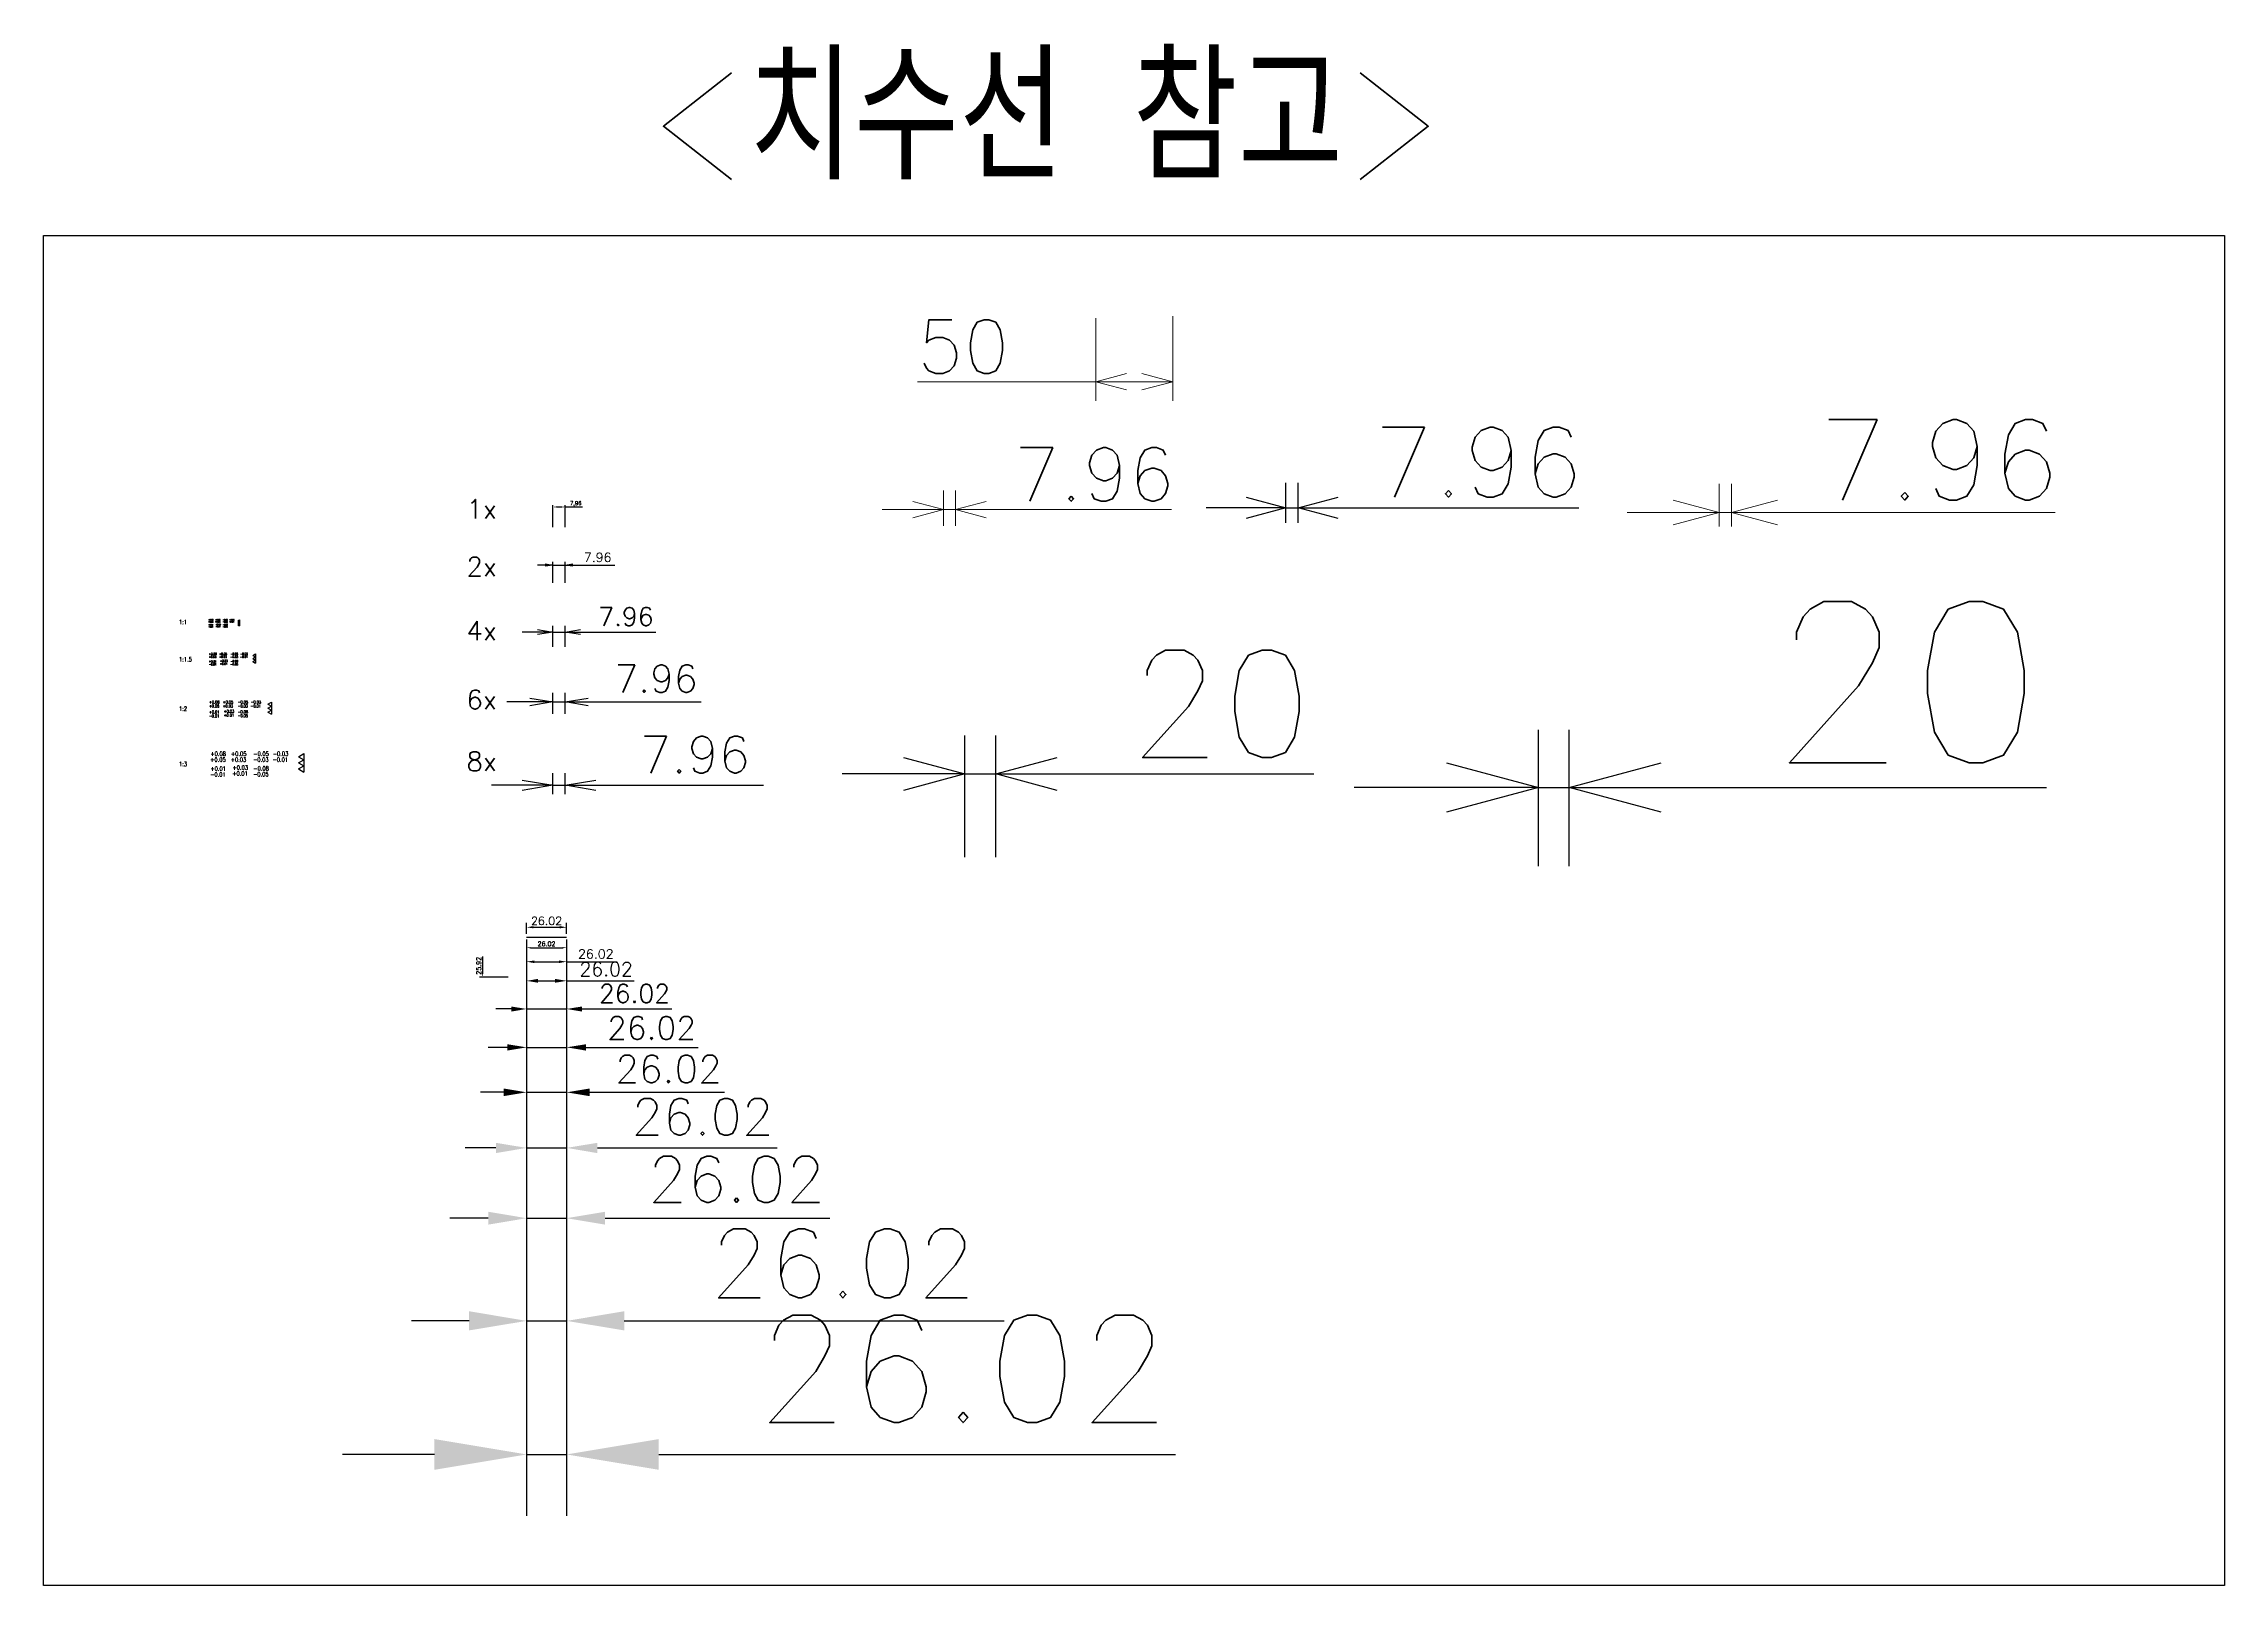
# Model space of a CAD drawing. Header units: millimetres. Extents: x 100 to 1520, y 4867 to 5871.
import ezdxf
from ezdxf.enums import TextEntityAlignment as Align

# ---------------------------------------------------------------- set-up
doc = ezdxf.new("R2010")
doc.units = ezdxf.units.MM
for name, color, linetype, lineweight in [('1 CONTINUOUS', 7, 'Continuous', 30), ('AM_5', 3, 'Continuous', 25), ('AM_REFDIM', 4, 'Continuous', 25)]:
    doc.layers.add(name, color=color, linetype=linetype, lineweight=lineweight)
for name, color, linetype in [('5', 3, 'Continuous'), ('DIM', 4, 'Continuous'), ('O', 7, 'Continuous')]:
    doc.layers.add(name, color=color, linetype=linetype)
doc.styles.get("Standard").update_dxf_attribs({"font": 'romans.shx', "bigfont": 'whgtxt.shx'})
doc.dimstyles.new('ISO-25', dxfattribs={"dimtxt": 2.5, "dimasz": 2.5, "dimexe": 1.25, "dimexo": 0.625, "dimtad": 1, "dimtxsty": 'Standard', "dimcen": 2.5, "dimadec": 0, "dimazin": 0, "dimtfac": 1, "dimtmove": 0, "dimatfit": 3, "dimfxl": 1, "dimarcsym": 0})
doc.dimstyles.new('ISO-25 x2', dxfattribs={"dimscale": 2, "dimtxt": 3, "dimasz": 2.5, "dimexe": 1, "dimexo": 1, "dimgap": 1, "dimtad": 1, "dimdsep": 46, "dimtxsty": 'Standard', "dimblk": 'OPEN', "dimcen": 2.5, "dimclrd": 4, "dimclre": 4, "dimclrt": 2, "dimadec": 1, "dimazin": 2, "dimtfac": 1, "dimtmove": 0, "dimatfit": 0, "dimldrblk": 'OPEN', "dimfxl": 1, "dimarcsym": 0})
doc.dimstyles.new('ISO-25 x4', dxfattribs={"dimscale": 4, "dimtxt": 3, "dimasz": 2.5, "dimexe": 1, "dimexo": 1, "dimgap": 1, "dimtad": 1, "dimdsep": 46, "dimtxsty": 'Standard', "dimblk": 'OPEN', "dimcen": 2.5, "dimclrd": 4, "dimclre": 4, "dimclrt": 2, "dimadec": 1, "dimazin": 2, "dimtfac": 1, "dimtmove": 0, "dimatfit": 0, "dimldrblk": 'OPEN', "dimfxl": 1, "dimarcsym": 0})
doc.dimstyles.new('ISO-25 x6', dxfattribs={"dimscale": 6, "dimtxt": 3, "dimasz": 2.5, "dimexe": 1, "dimexo": 1, "dimgap": 1, "dimtad": 1, "dimdsep": 46, "dimtxsty": 'Standard', "dimblk": 'OPEN', "dimcen": 2.5, "dimclrd": 4, "dimclre": 4, "dimclrt": 2, "dimadec": 1, "dimazin": 2, "dimtfac": 1, "dimtmove": 0, "dimatfit": 0, "dimldrblk": 'OPEN', "dimfxl": 1, "dimarcsym": 0})
doc.dimstyles.new('ISO-25 x8', dxfattribs={"dimscale": 8, "dimtxt": 3, "dimasz": 2.5, "dimexe": 1, "dimexo": 1, "dimgap": 1, "dimtad": 1, "dimdsep": 46, "dimtxsty": 'Standard', "dimblk": 'OPEN', "dimcen": 2.5, "dimclrd": 4, "dimclre": 4, "dimclrt": 2, "dimadec": 1, "dimazin": 2, "dimtfac": 1, "dimtmove": 0, "dimatfit": 0, "dimldrblk": 'OPEN', "dimfxl": 1, "dimarcsym": 0})
doc.dimstyles.new('ISO-25-1_1', dxfattribs={"dimtxt": 3, "dimasz": 2.5, "dimexe": 2, "dimexo": 1.5, "dimgap": 1, "dimtad": 3, "dimdsep": 46, "dimtxsty": 'Standard', "dimcen": 0, "dimclrd": 3, "dimclre": 3, "dimclrt": 256, "dimazin": 2, "dimtfac": 0.8, "dimtmove": 0, "dimatfit": 3, "dimfxl": 2, "dimtvp": 1, "dimtolj": 1, "dimarcsym": 0})
doc.dimstyles.new('ISO-25-1_10', dxfattribs={"dimscale": 10, "dimtxt": 3, "dimasz": 2.5, "dimexe": 2, "dimexo": 1.5, "dimgap": 1, "dimtad": 3, "dimdsep": 46, "dimtxsty": 'Standard', "dimcen": 0, "dimclrd": 3, "dimclre": 3, "dimclrt": 256, "dimazin": 2, "dimtfac": 0.8, "dimtmove": 0, "dimatfit": 3, "dimfxl": 2, "dimtvp": 1, "dimtolj": 1, "dimarcsym": 0})
doc.dimstyles.new('ISO-25-1_15', dxfattribs={"dimscale": 15, "dimtxt": 3, "dimasz": 2.5, "dimexe": 2, "dimexo": 1.5, "dimgap": 1, "dimtad": 3, "dimdsep": 46, "dimtxsty": 'Standard', "dimcen": 0, "dimclrd": 3, "dimclre": 3, "dimclrt": 256, "dimazin": 2, "dimtfac": 0.8, "dimtmove": 0, "dimatfit": 3, "dimfxl": 2, "dimtvp": 1, "dimtolj": 1, "dimarcsym": 0})
doc.dimstyles.new('ISO-25-1_1_5', dxfattribs={"dimscale": 1.5, "dimtxt": 3.5, "dimasz": 3, "dimexe": 2, "dimexo": 1.5, "dimgap": 1, "dimtad": 3, "dimzin": 9, "dimdsep": 46, "dimtxsty": 'Standard', "dimcen": 0, "dimclrd": 3, "dimclre": 3, "dimclrt": 256, "dimazin": 2, "dimtm": 1e-09, "dimtfac": 0.8, "dimtmove": 0, "dimatfit": 3, "dimfxl": 2, "dimtvp": 1, "dimtolj": 1, "dimarcsym": 0})
doc.dimstyles.new('ISO-25-1_2', dxfattribs={"dimscale": 2, "dimtxt": 3, "dimasz": 2.5, "dimexe": 2, "dimexo": 1.5, "dimgap": 1, "dimtad": 3, "dimdsep": 46, "dimtxsty": 'Standard', "dimcen": 0, "dimclrd": 3, "dimclre": 3, "dimclrt": 256, "dimazin": 2, "dimtm": 1e-09, "dimtfac": 0.8, "dimtmove": 0, "dimatfit": 3, "dimfxl": 2, "dimtvp": 1, "dimtolj": 1, "dimarcsym": 0})
doc.dimstyles.new('ISO-25-1_20', dxfattribs={"dimscale": 20, "dimtxt": 3.5, "dimasz": 3, "dimexe": 2, "dimexo": 1.5, "dimgap": 1, "dimtad": 3, "dimzin": 9, "dimdsep": 46, "dimtxsty": 'Standard', "dimcen": 0, "dimclrd": 3, "dimclre": 3, "dimclrt": 256, "dimazin": 2, "dimtm": 1e-09, "dimtfac": 0.8, "dimtmove": 0, "dimatfit": 3, "dimfxl": 2, "dimtvp": 1, "dimtolj": 1, "dimarcsym": 0})
doc.dimstyles.new('ISO-25-1_3', dxfattribs={"dimscale": 3, "dimtxt": 3, "dimasz": 2.5, "dimexe": 2, "dimexo": 1.5, "dimgap": 1, "dimtad": 3, "dimdsep": 46, "dimtxsty": 'Standard', "dimcen": 0, "dimclrd": 3, "dimclre": 3, "dimclrt": 256, "dimazin": 2, "dimtfac": 0.8, "dimtmove": 0, "dimatfit": 3, "dimfxl": 2, "dimtvp": 1, "dimtolj": 1, "dimarcsym": 0})
doc.dimstyles.new('ISO-25-1_4', dxfattribs={"dimscale": 4, "dimtxt": 3, "dimasz": 2.5, "dimexe": 2, "dimexo": 1.5, "dimgap": 1, "dimtad": 3, "dimdsep": 46, "dimtxsty": 'Standard', "dimcen": 0, "dimclrd": 3, "dimclre": 3, "dimclrt": 256, "dimazin": 2, "dimtfac": 0.8, "dimtmove": 0, "dimatfit": 3, "dimfxl": 2, "dimtvp": 1, "dimtolj": 1, "dimarcsym": 0})
doc.dimstyles.new('ISO-25-1_5', dxfattribs={"dimscale": 5, "dimtxt": 3, "dimasz": 2.5, "dimexe": 2, "dimexo": 1.5, "dimgap": 1, "dimtad": 3, "dimdsep": 46, "dimtxsty": 'Standard', "dimcen": 0, "dimclrd": 3, "dimclre": 3, "dimclrt": 256, "dimazin": 2, "dimtfac": 0.8, "dimtmove": 0, "dimatfit": 3, "dimfxl": 2, "dimtvp": 1, "dimtolj": 1, "dimarcsym": 0})
doc.dimstyles.new('ISO-25-1_6', dxfattribs={"dimscale": 6, "dimtxt": 3, "dimasz": 2.5, "dimexe": 2, "dimexo": 1.5, "dimgap": 1, "dimtad": 3, "dimdsep": 46, "dimtxsty": 'Standard', "dimcen": 0, "dimclrd": 3, "dimclre": 3, "dimclrt": 256, "dimazin": 2, "dimtm": 1e-09, "dimtfac": 0.8, "dimtmove": 0, "dimatfit": 3, "dimfxl": 2, "dimtvp": 1, "dimtolj": 1, "dimarcsym": 0})
doc.dimstyles.new('ISO-25-1_8', dxfattribs={"dimscale": 8, "dimtxt": 3, "dimasz": 2.5, "dimexe": 2, "dimexo": 1.5, "dimgap": 1, "dimtad": 3, "dimdsep": 46, "dimtxsty": 'Standard', "dimcen": 0, "dimclrd": 3, "dimclre": 3, "dimclrt": 256, "dimazin": 2, "dimtm": 1e-09, "dimtfac": 0.8, "dimtmove": 0, "dimatfit": 3, "dimfxl": 2, "dimtvp": 1, "dimtolj": 1, "dimarcsym": 0})
doc.dimstyles.new('ISO-25-S10$0', dxfattribs={"dimscale": 10, "dimtxt": 3.5, "dimasz": 2, "dimexe": 1.25, "dimexo": 0.3, "dimgap": 0.5, "dimtad": 1, "dimdsep": 46, "dimtxsty": 'Standard', "dimblk": 'OPEN30', "dimcen": 3, "dimclrd": 8, "dimclre": 8, "dimclrt": 60, "dimazin": 2, "dimtp": 0.02, "dimtm": 0.02, "dimtfac": 0.5, "dimtmove": 0, "dimatfit": 3, "dimldrblk": 'OPEN30', "dimfxl": 1, "dimtolj": 2, "dimlwd": 0, "dimlwe": 0, "dimarcsym": 0})
doc.dimstyles.new('ISO-25-S10가는선', dxfattribs={"dimscale": 10, "dimtxt": 3.5, "dimasz": 2, "dimexe": 1.25, "dimexo": 0.3, "dimgap": 0.5, "dimtad": 1, "dimdsep": 46, "dimtxsty": 'Standard', "dimblk": 'OPEN30', "dimcen": 3, "dimclrd": 8, "dimclre": 8, "dimclrt": 60, "dimazin": 2, "dimtp": 0.02, "dimtm": 0.02, "dimtfac": 0.5, "dimtmove": 0, "dimatfit": 3, "dimldrblk": 'OPEN30', "dimfxl": 1.25, "dimtolj": 2, "dimlwd": 0, "dimlwe": 0, "dimarcsym": 0})
doc.dimstyles.new('ISO-25-S13', dxfattribs={"dimscale": 13, "dimtxt": 3.5, "dimasz": 2, "dimexe": 1.25, "dimexo": 0.3, "dimgap": 0.5, "dimtad": 1, "dimdsep": 46, "dimtxsty": 'Standard', "dimblk": 'OPEN30', "dimcen": 3, "dimclrd": 8, "dimclre": 8, "dimclrt": 60, "dimazin": 2, "dimtp": 0.02, "dimtm": 0.02, "dimtfac": 0.5, "dimtmove": 0, "dimatfit": 3, "dimldrblk": 'OPEN30', "dimfxl": 1.25, "dimtolj": 2, "dimlwd": -1, "dimlwe": -1, "dimarcsym": 0})
doc.dimstyles.new('ISO-25-S15', dxfattribs={"dimscale": 15, "dimtxt": 3.5, "dimasz": 2, "dimexe": 1.25, "dimexo": 0.3, "dimgap": 0.5, "dimtad": 1, "dimdsep": 46, "dimtxsty": 'Standard', "dimblk": 'OPEN30', "dimcen": 3, "dimclrd": 8, "dimclre": 8, "dimclrt": 60, "dimazin": 2, "dimtp": 0.02, "dimtm": 0.02, "dimtfac": 0.5, "dimtmove": 0, "dimatfit": 3, "dimldrblk": 'OPEN30', "dimfxl": 1.25, "dimtolj": 2, "dimlwd": 0, "dimlwe": 0, "dimarcsym": 0})
doc.dimstyles.new('ISO-25-S20', dxfattribs={"dimscale": 20, "dimtxt": 3.5, "dimasz": 2, "dimexe": 1.25, "dimexo": 0.3, "dimgap": 0.5, "dimtad": 1, "dimdsep": 46, "dimtxsty": 'Standard', "dimblk": 'OPEN30', "dimcen": 3, "dimclrd": 8, "dimclre": 8, "dimclrt": 60, "dimazin": 2, "dimtp": 0.02, "dimtm": 0.02, "dimtfac": 0.5, "dimtmove": 0, "dimatfit": 3, "dimldrblk": 'OPEN30', "dimfxl": 1.25, "dimtolj": 2, "dimlwd": -1, "dimlwe": -1, "dimarcsym": 0})
doc.dimstyles.new('ISO-25-S30', dxfattribs={"dimscale": 30, "dimtxt": 3.5, "dimasz": 2, "dimexe": 1.25, "dimexo": 0.3, "dimgap": 0.5, "dimtad": 1, "dimdsep": 46, "dimtxsty": 'Standard', "dimblk": 'OPEN30', "dimcen": 3, "dimclrd": 8, "dimclre": 8, "dimclrt": 60, "dimazin": 2, "dimtp": 0.02, "dimtm": 0.02, "dimtfac": 0.5, "dimtmove": 0, "dimatfit": 3, "dimldrblk": 'OPEN30', "dimfxl": 1.25, "dimtolj": 2, "dimlwd": -1, "dimlwe": -1, "dimarcsym": 0})

# ---------------------------------------------------------------- blocks, each defined once
blk = doc.blocks.new('*D39')
at = {"layer": 'Defpoints', "color": 0, "transparency": 16777216}
for p in [(431.5, 5555.3), (439.4, 5569), (439.4, 5555.3)]:
    blk.add_point(p, dxfattribs=at)
at = {"layer": 'O', "color": 0, "lineweight": -2, "transparency": 16777216}
for p, q in [((431.5, 5555.9), (431.5, 5570.2)), ((439.4, 5555.9), (439.4, 5570.2)), ((434, 5569), (436.9, 5569)), ((439.4, 5569), (450.7, 5569))]:
    blk.add_line(p, q, dxfattribs=at)
at = {"layer": 'O', "color": 0, "transparency": 16777216}
for points in [[(434, 5569.4), (434, 5568.6), (431.5, 5569)], [(436.9, 5569.4), (436.9, 5568.6), (439.4, 5569)]]:
    blk.add_solid(points, dxfattribs=at)
at = {"layer": 'O', "color": 0, "transparency": 16777216, "insert": (446.3, 5571.1), "char_height": 2.5, "attachment_point": 5}
blk.add_mtext('7,96', dxfattribs=at)
blk = doc.blocks.new('_OPEN')
at = {"color": 0, "linetype": 'ByBlock'}
for p, q in [((-1, 0.167), (0, 0)), ((0, 0), (-1, -0.167)), ((0, 0), (-1, 0))]:
    blk.add_line(p, q, dxfattribs=at)
blk = doc.blocks.new('*D40')
at = {"layer": 'Defpoints', "color": 0, "transparency": 16777216}
for p in [(439.4, 5531.2), (431.5, 5517.5), (439.4, 5517.5)]:
    blk.add_point(p, dxfattribs=at)
at = {"layer": 'O', "color": 4, "lineweight": -2, "transparency": 16777216}
for p, q in [((426.5, 5531.2), (421.5, 5531.2)), ((431.5, 5519.5), (431.5, 5533.2)), ((431.5, 5531.2), (439.4, 5531.2)), ((439.4, 5519.5), (439.4, 5533.2)), ((444.4, 5531.2), (471.7, 5531.2))]:
    blk.add_line(p, q, dxfattribs=at)
at = {"layer": 'O', "color": 4, "lineweight": -2, "transparency": 16777216, "xscale": 5, "yscale": 5, "zscale": 5}
blk.add_blockref('_OPEN', (431.5, 5531.2), dxfattribs=at)
at = {"layer": 'O', "color": 4, "lineweight": -2, "transparency": 16777216, "xscale": 5, "yscale": 5, "zscale": 5, "rotation": 180}
blk.add_blockref('_OPEN', (439.4, 5531.2), dxfattribs=at)
at = {"layer": 'O', "color": 2, "transparency": 16777216, "insert": (460.6, 5536.2), "char_height": 6, "attachment_point": 5}
blk.add_mtext('7.96', dxfattribs=at)
blk = doc.blocks.new('*D41')
at = {"layer": 'Defpoints', "color": 0, "transparency": 16777216}
for p in [(439.4, 5487.5), (431.5, 5473.8), (439.4, 5473.8)]:
    blk.add_point(p, dxfattribs=at)
at = {"layer": 'O', "color": 4, "lineweight": -2, "transparency": 16777216}
for p, q in [((421.5, 5487.5), (411.5, 5487.5)), ((431.5, 5477.8), (431.5, 5491.5)), ((431.5, 5487.5), (439.4, 5487.5)), ((439.4, 5477.8), (439.4, 5491.5)), ((449.4, 5487.5), (498.5, 5487.5))]:
    blk.add_line(p, q, dxfattribs=at)
at = {"layer": 'O', "color": 4, "lineweight": -2, "transparency": 16777216, "xscale": 10, "yscale": 10, "zscale": 10}
blk.add_blockref('_OPEN', (431.5, 5487.5), dxfattribs=at)
at = {"layer": 'O', "color": 4, "lineweight": -2, "transparency": 16777216, "xscale": 10, "yscale": 10, "zscale": 10, "rotation": 180}
blk.add_blockref('_OPEN', (439.4, 5487.5), dxfattribs=at)
at = {"layer": 'O', "color": 2, "transparency": 16777216, "insert": (479, 5497.6), "char_height": 12, "attachment_point": 5}
blk.add_mtext('7.96', dxfattribs=at)
blk = doc.blocks.new('*D42')
at = {"layer": 'Defpoints', "color": 0, "transparency": 16777216}
for p in [(439.4, 5387.7), (431.5, 5374), (439.4, 5374)]:
    blk.add_point(p, dxfattribs=at)
at = {"layer": 'O', "color": 4, "lineweight": -2, "transparency": 16777216}
for p, q in [((411.5, 5387.7), (391.5, 5387.7)), ((431.5, 5382), (431.5, 5395.7)), ((431.5, 5387.7), (439.4, 5387.7)), ((439.4, 5382), (439.4, 5395.7)), ((459.4, 5387.7), (568.6, 5387.7))]:
    blk.add_line(p, q, dxfattribs=at)
at = {"layer": 'O', "color": 4, "lineweight": -2, "transparency": 16777216, "xscale": 20, "yscale": 20, "zscale": 20}
blk.add_blockref('_OPEN', (431.5, 5387.7), dxfattribs=at)
at = {"layer": 'O', "color": 4, "lineweight": -2, "transparency": 16777216, "xscale": 20, "yscale": 20, "zscale": 20, "rotation": 180}
blk.add_blockref('_OPEN', (439.4, 5387.7), dxfattribs=at)
at = {"layer": 'O', "color": 2, "transparency": 16777216, "insert": (524, 5407.7), "char_height": 24, "attachment_point": 5}
blk.add_mtext('7.96', dxfattribs=at)
blk = doc.blocks.new('*D43')
at = {"layer": 'Defpoints', "color": 0, "transparency": 16777216}
for p in [(439.4, 5442), (431.5, 5428.3), (439.4, 5428.3)]:
    blk.add_point(p, dxfattribs=at)
at = {"layer": 'O', "color": 4, "lineweight": -2, "transparency": 16777216}
for p, q in [((416.5, 5442), (401.5, 5442)), ((431.5, 5434.3), (431.5, 5448)), ((431.5, 5442), (439.4, 5442)), ((439.4, 5434.3), (439.4, 5448)), ((454.4, 5442), (528, 5442))]:
    blk.add_line(p, q, dxfattribs=at)
at = {"layer": 'O', "color": 4, "lineweight": -2, "transparency": 16777216, "xscale": 15, "yscale": 15, "zscale": 15}
blk.add_blockref('_OPEN', (431.5, 5442), dxfattribs=at)
at = {"layer": 'O', "color": 4, "lineweight": -2, "transparency": 16777216, "xscale": 15, "yscale": 15, "zscale": 15, "rotation": 180}
blk.add_blockref('_OPEN', (439.4, 5442), dxfattribs=at)
at = {"layer": 'O', "color": 2, "transparency": 16777216, "insert": (498.7, 5457.2), "char_height": 18, "attachment_point": 5}
blk.add_mtext('7.96', dxfattribs=at)
blk = doc.blocks.new('_Open30')
at = {"color": 0, "linetype": 'ByBlock', "lineweight": -2}
for p, q in [((-1, 0.268), (0, 0)), ((0, 0), (-1, -0.268)), ((0, 0), (-1, 0))]:
    blk.add_line(p, q, dxfattribs=at)
blk = doc.blocks.new('*D30')
at = {"layer": 'AM_5', "color": 8, "transparency": 16777216}
for p, q in [((699.9, 5340.9), (699.9, 5420.1)), ((719.9, 5340.9), (719.9, 5420.1)), ((659.9, 5395.1), (619.9, 5395.1)), ((699.9, 5395.1), (719.9, 5395.1)), ((759.9, 5395.1), (927.2, 5395.1))]:
    blk.add_line(p, q, dxfattribs=at)
at = {"layer": 'Defpoints', "color": 0, "transparency": 16777216}
for p in [(719.9, 5395.1), (699.9, 5334.9), (719.9, 5334.9)]:
    blk.add_point(p, dxfattribs=at)
at = {"layer": 'AM_5', "color": 8, "transparency": 16777216, "xscale": 40, "yscale": 40, "zscale": 40}
blk.add_blockref('_Open30', (699.9, 5395.1), dxfattribs=at)
at = {"layer": 'AM_5', "color": 8, "transparency": 16777216, "xscale": 40, "yscale": 40, "zscale": 40, "rotation": 180}
blk.add_blockref('_Open30', (719.9, 5395.1), dxfattribs=at)
at = {"layer": 'AM_5', "color": 60, "transparency": 16777216, "insert": (866.6, 5440.8), "char_height": 70, "attachment_point": 5}
blk.add_mtext('\\A2;20', dxfattribs=at)
blk = doc.blocks.new('*D44')
at = {"layer": 'AM_REFDIM', "color": 8, "transparency": 16777216}
for p, q in [((1073.5, 5335.1), (1073.5, 5423.8)), ((1093.5, 5335.1), (1093.5, 5423.8)), ((1013.5, 5386.3), (953.5, 5386.3)), ((1073.5, 5386.3), (1093.5, 5386.3)), ((1153.5, 5386.3), (1404.4, 5386.3))]:
    blk.add_line(p, q, dxfattribs=at)
at = {"layer": 'Defpoints', "color": 0, "transparency": 16777216}
for p in [(1093.5, 5386.3), (1073.5, 5326.1), (1093.5, 5326.1)]:
    blk.add_point(p, dxfattribs=at)
at = {"layer": 'AM_REFDIM', "color": 8, "transparency": 16777216, "xscale": 60, "yscale": 60, "zscale": 60}
blk.add_blockref('_Open30', (1073.5, 5386.3), dxfattribs=at)
at = {"layer": 'AM_REFDIM', "color": 8, "transparency": 16777216, "xscale": 60, "yscale": 60, "zscale": 60, "rotation": 180}
blk.add_blockref('_Open30', (1093.5, 5386.3), dxfattribs=at)
at = {"layer": 'AM_REFDIM', "color": 60, "transparency": 16777216, "insert": (1313.5, 5454.9), "char_height": 105, "attachment_point": 5}
blk.add_mtext('\\A2;20', dxfattribs=at)
blk = doc.blocks.new('*D45')
at = {"layer": 'Defpoints', "color": 0, "transparency": 16777216}
for p in [(693.8, 5567.3), (685.9, 5553.7), (693.8, 5553.7)]:
    blk.add_point(p, dxfattribs=at)
at = {"layer": 'O', "color": 8, "lineweight": 0, "transparency": 16777216}
for p, q in [((685.9, 5556.7), (685.9, 5579.8)), ((693.8, 5556.7), (693.8, 5579.8)), ((665.9, 5567.3), (645.9, 5567.3)), ((685.9, 5567.3), (693.8, 5567.3)), ((713.8, 5567.3), (834.4, 5567.3))]:
    blk.add_line(p, q, dxfattribs=at)
at = {"layer": 'O', "color": 8, "lineweight": 0, "transparency": 16777216, "xscale": 20, "yscale": 20, "zscale": 20}
blk.add_blockref('_Open30', (685.9, 5567.3), dxfattribs=at)
at = {"layer": 'O', "color": 8, "lineweight": 0, "transparency": 16777216, "xscale": 20, "yscale": 20, "zscale": 20, "rotation": 180}
blk.add_blockref('_Open30', (693.8, 5567.3), dxfattribs=at)
at = {"layer": 'O', "color": 60, "transparency": 16777216, "insert": (784.1, 5590.2), "char_height": 35, "attachment_point": 5}
blk.add_mtext('7.96', dxfattribs=at)
blk = doc.blocks.new('*D46')
at = {"layer": 'Defpoints', "color": 0, "transparency": 16777216}
for p in [(1199.2, 5565.4), (1191.2, 5551.7), (1199.2, 5551.7)]:
    blk.add_point(p, dxfattribs=at)
at = {"layer": 'O', "color": 8, "lineweight": 0, "transparency": 16777216}
for p, q in [((1191.2, 5556.2), (1191.2, 5584.1)), ((1199.2, 5556.2), (1199.2, 5584.1)), ((1161.2, 5565.4), (1131.2, 5565.4)), ((1191.2, 5565.4), (1199.2, 5565.4)), ((1229.2, 5565.4), (1410.1, 5565.4))]:
    blk.add_line(p, q, dxfattribs=at)
at = {"layer": 'O', "color": 8, "lineweight": 0, "transparency": 16777216, "xscale": 30, "yscale": 30, "zscale": 30}
blk.add_blockref('_Open30', (1191.2, 5565.4), dxfattribs=at)
at = {"layer": 'O', "color": 8, "lineweight": 0, "transparency": 16777216, "xscale": 30, "yscale": 30, "zscale": 30, "rotation": 180}
blk.add_blockref('_Open30', (1199.2, 5565.4), dxfattribs=at)
at = {"layer": 'O', "color": 60, "transparency": 16777216, "insert": (1334.6, 5599.7), "char_height": 52.5, "attachment_point": 5}
blk.add_mtext('7.96', dxfattribs=at)
blk = doc.blocks.new('*D47')
at = {"layer": 'Defpoints', "color": 0, "transparency": 16777216}
for p in [(916.9, 5568.5), (909, 5554.8), (916.9, 5554.8)]:
    blk.add_point(p, dxfattribs=at)
at = {"layer": 'O', "color": 8, "transparency": 16777216}
for p, q in [((909, 5558.7), (909, 5584.7)), ((916.9, 5558.7), (916.9, 5584.7)), ((883, 5568.5), (857, 5568.5)), ((909, 5568.5), (916.9, 5568.5)), ((942.9, 5568.5), (1099.7, 5568.5))]:
    blk.add_line(p, q, dxfattribs=at)
at = {"layer": 'O', "color": 8, "transparency": 16777216, "xscale": 26, "yscale": 26, "zscale": 26}
blk.add_blockref('_Open30', (909, 5568.5), dxfattribs=at)
at = {"layer": 'O', "color": 8, "transparency": 16777216, "xscale": 26, "yscale": 26, "zscale": 26, "rotation": 180}
blk.add_blockref('_Open30', (916.9, 5568.5), dxfattribs=at)
at = {"layer": 'O', "color": 60, "transparency": 16777216, "insert": (1034.3, 5598.2), "char_height": 45.5, "attachment_point": 5}
blk.add_mtext('7.96', dxfattribs=at)
blk = doc.blocks.new('*D48')
at = {"layer": '1 CONTINUOUS', "color": 8, "lineweight": 0, "transparency": 16777216}
for p, q in [((785.2, 5692.1), (785.2, 5638.1)), ((835.2, 5693.2), (835.2, 5638.1)), ((785.2, 5650.6), (668.9, 5650.6)), ((815.2, 5650.6), (805.2, 5650.6))]:
    blk.add_line(p, q, dxfattribs=at)
at = {"layer": 'Defpoints', "color": 0, "transparency": 16777216}
for p in [(785.2, 5695.1), (835.2, 5696.2), (785.2, 5650.6)]:
    blk.add_point(p, dxfattribs=at)
at = {"layer": '1 CONTINUOUS', "color": 8, "lineweight": 0, "transparency": 16777216, "xscale": 20, "yscale": 20, "zscale": 20, "rotation": 180}
blk.add_blockref('_Open30', (785.2, 5650.6), dxfattribs=at)
at = {"layer": '1 CONTINUOUS', "color": 8, "lineweight": 0, "transparency": 16777216, "xscale": 20, "yscale": 20, "zscale": 20}
blk.add_blockref('_Open30', (835.2, 5650.6), dxfattribs=at)
at = {"layer": '1 CONTINUOUS', "color": 60, "transparency": 16777216, "insert": (698.9, 5673.5), "char_height": 35, "attachment_point": 5}
blk.add_mtext('50', dxfattribs=at)
blk = doc.blocks.new('*D49')
at = {"color": 3, "lineweight": -2, "transparency": 16777216}
for p, q in [((414.3, 5258.7), (414.3, 4911.8)), ((440.4, 5258.7), (440.4, 4911.8)), ((354.3, 4951.8), (294.3, 4951.8)), ((414.3, 4951.8), (440.4, 4951.8)), ((500.4, 4951.8), (837, 4951.8))]:
    blk.add_line(p, q, dxfattribs=at)
at = {"color": 3, "transparency": 16777216}
for points in [[(354.3, 4961.8), (354.3, 4941.8), (414.3, 4951.8)], [(500.4, 4961.8), (500.4, 4941.8), (440.4, 4951.8)]]:
    blk.add_solid(points, dxfattribs=at)
at = {"layer": 'Defpoints', "color": 0, "transparency": 16777216}
for p in [(414.3, 5288.7), (440.4, 5288.7), (440.4, 4951.8)]:
    blk.add_point(p, dxfattribs=at)
at = {"transparency": 16777216, "insert": (698.7, 5007.6), "char_height": 70, "attachment_point": 5}
blk.add_mtext('\\A1;26.02', dxfattribs=at)
blk = doc.blocks.new('*D50')
at = {"color": 3, "lineweight": -2, "transparency": 16777216}
for p, q in [((414.3, 5266.2), (414.3, 5008.8)), ((440.4, 5266.2), (440.4, 5008.8)), ((376.8, 5038.8), (339.3, 5038.8)), ((414.3, 5038.8), (440.4, 5038.8)), ((477.9, 5038.8), (725.4, 5038.8))]:
    blk.add_line(p, q, dxfattribs=at)
at = {"color": 3, "transparency": 16777216}
for points in [[(376.8, 5045.1), (376.8, 5032.6), (414.3, 5038.8)], [(477.9, 5045.1), (477.9, 5032.6), (440.4, 5038.8)]]:
    blk.add_solid(points, dxfattribs=at)
at = {"layer": 'Defpoints', "color": 0, "transparency": 16777216}
for p in [(414.3, 5288.7), (440.4, 5288.7), (440.4, 5038.8)]:
    blk.add_point(p, dxfattribs=at)
at = {"transparency": 16777216, "insert": (620.4, 5076.3), "char_height": 45, "attachment_point": 5}
blk.add_mtext('\\A1;26.02', dxfattribs=at)
blk = doc.blocks.new('*D51')
at = {"color": 3, "linetype": 'Continuous', "lineweight": -2, "transparency": 16777216}
for p, q in [((385.7, 5265.3), (385.7, 5276.1)), ((402.3, 5262.8), (383.7, 5262.8))]:
    blk.add_line(p, q, dxfattribs=at)
at = {"color": 3, "linetype": 'Continuous', "transparency": 16777216}
blk.add_solid([(385.2, 5265.3), (386.1, 5265.3), (385.7, 5262.8)], dxfattribs=at)
at = {"layer": 'Defpoints', "color": 0, "linetype": 'Continuous', "transparency": 16777216}
for p in [(414.3, 5288.7), (385.7, 5262.8), (403.8, 5262.8)]:
    blk.add_point(p, dxfattribs=at)
at = {"linetype": 'Continuous', "transparency": 16777216, "insert": (383.1, 5270.1), "char_height": 3, "attachment_point": 5, "rotation": 90}
blk.add_mtext('\\A1;25.92', dxfattribs=at)
blk = doc.blocks.new('*D52')
at = {"color": 3, "lineweight": -2, "transparency": 16777216}
for p, q in [((414.3, 5285.7), (414.3, 5268.8)), ((440.4, 5285.7), (440.4, 5268.8)), ((419.3, 5272.8), (435.4, 5272.8)), ((440.4, 5272.8), (473.4, 5272.8))]:
    blk.add_line(p, q, dxfattribs=at)
at = {"color": 3, "transparency": 16777216}
for points in [[(419.3, 5273.6), (419.3, 5271.9), (414.3, 5272.8)], [(435.4, 5273.6), (435.4, 5271.9), (440.4, 5272.8)]]:
    blk.add_solid(points, dxfattribs=at)
at = {"layer": 'Defpoints', "color": 0, "transparency": 16777216}
for p in [(414.3, 5288.7), (440.4, 5288.7), (440.4, 5272.8)]:
    blk.add_point(p, dxfattribs=at)
at = {"transparency": 16777216, "insert": (459.4, 5277.8), "char_height": 6, "attachment_point": 5}
blk.add_mtext('\\A1;26.02', dxfattribs=at)
blk = doc.blocks.new('*D53')
at = {"color": 3, "lineweight": -2, "transparency": 16777216}
for p, q in [((414.3, 5287.2), (414.3, 5279.9)), ((440.4, 5287.2), (440.4, 5279.9)), ((416.8, 5281.9), (437.9, 5281.9))]:
    blk.add_line(p, q, dxfattribs=at)
at = {"color": 3, "transparency": 16777216}
for points in [[(416.8, 5282.3), (416.8, 5281.5), (414.3, 5281.9)], [(437.9, 5282.3), (437.9, 5281.5), (440.4, 5281.9)]]:
    blk.add_solid(points, dxfattribs=at)
at = {"layer": 'Defpoints', "color": 0, "transparency": 16777216}
for p in [(414.3, 5288.7), (440.4, 5288.7), (440.4, 5281.9)]:
    blk.add_point(p, dxfattribs=at)
at = {"transparency": 16777216, "insert": (427.3, 5284.4), "char_height": 3, "attachment_point": 5}
blk.add_mtext('\\A1;26.02', dxfattribs=at)
blk = doc.blocks.new('*D54')
at = {"color": 3, "lineweight": -2, "transparency": 16777216}
for p, q in [((414.3, 5291), (414.3, 5298.2)), ((418.8, 5295.2), (435.9, 5295.2)), ((440.4, 5291), (440.4, 5298.2))]:
    blk.add_line(p, q, dxfattribs=at)
at = {"color": 3, "transparency": 16777216}
for points in [[(418.8, 5296), (418.8, 5294.5), (414.3, 5295.2)], [(435.9, 5296), (435.9, 5294.5), (440.4, 5295.2)]]:
    blk.add_solid(points, dxfattribs=at)
at = {"layer": 'Defpoints', "color": 0, "transparency": 16777216}
for p in [(414.3, 5288.7), (440.4, 5295.2), (440.4, 5288.7)]:
    blk.add_point(p, dxfattribs=at)
at = {"transparency": 16777216, "insert": (427.3, 5299.4), "char_height": 5.25, "attachment_point": 5}
blk.add_mtext('\\A1;26.02', dxfattribs=at)
blk = doc.blocks.new('*D55')
at = {"color": 3, "lineweight": -2, "transparency": 16777216}
for p, q in [((414.3, 5273.7), (414.3, 5085.7)), ((440.4, 5273.7), (440.4, 5085.7)), ((389.3, 5105.7), (364.3, 5105.7)), ((414.3, 5105.7), (440.4, 5105.7)), ((465.4, 5105.7), (611.8, 5105.7))]:
    blk.add_line(p, q, dxfattribs=at)
at = {"color": 3, "transparency": 16777216}
for points in [[(389.3, 5109.9), (389.3, 5101.5), (414.3, 5105.7)], [(465.4, 5109.9), (465.4, 5101.5), (440.4, 5105.7)]]:
    blk.add_solid(points, dxfattribs=at)
at = {"layer": 'Defpoints', "color": 0, "transparency": 16777216}
for p in [(414.3, 5288.7), (440.4, 5288.7), (440.4, 5105.7)]:
    blk.add_point(p, dxfattribs=at)
at = {"transparency": 16777216, "insert": (551.1, 5131), "char_height": 30, "attachment_point": 5}
blk.add_mtext('\\A1;26.02', dxfattribs=at)
blk = doc.blocks.new('*D56')
at = {"color": 3, "lineweight": -2, "transparency": 16777216}
for p, q in [((414.3, 5281.2), (414.3, 5207)), ((440.4, 5281.2), (440.4, 5207)), ((401.8, 5217), (389.3, 5217)), ((414.3, 5217), (440.4, 5217)), ((452.9, 5217), (526.1, 5217))]:
    blk.add_line(p, q, dxfattribs=at)
at = {"color": 3, "transparency": 16777216}
for points in [[(401.8, 5219), (401.8, 5214.9), (414.3, 5217)], [(452.9, 5219), (452.9, 5214.9), (440.4, 5217)]]:
    blk.add_solid(points, dxfattribs=at)
at = {"layer": 'Defpoints', "color": 0, "transparency": 16777216}
for p in [(414.3, 5288.7), (440.4, 5288.7), (440.4, 5217)]:
    blk.add_point(p, dxfattribs=at)
at = {"transparency": 16777216, "insert": (495.7, 5229.6), "char_height": 15, "attachment_point": 5}
blk.add_mtext('\\A1;26.02', dxfattribs=at)
blk = doc.blocks.new('*D57')
at = {"color": 3, "lineweight": -2, "transparency": 16777216}
for p, q in [((414.3, 5276.7), (414.3, 5135.5)), ((440.4, 5276.7), (440.4, 5135.5)), ((394.3, 5151.5), (374.3, 5151.5)), ((414.3, 5151.5), (440.4, 5151.5)), ((460.4, 5151.5), (577.5, 5151.5))]:
    blk.add_line(p, q, dxfattribs=at)
at = {"color": 3, "transparency": 16777216}
for points in [[(394.3, 5154.8), (394.3, 5148.1), (414.3, 5151.5)], [(460.4, 5154.8), (460.4, 5148.1), (440.4, 5151.5)]]:
    blk.add_solid(points, dxfattribs=at)
at = {"layer": 'Defpoints', "color": 0, "transparency": 16777216}
for p in [(414.3, 5288.7), (440.4, 5288.7), (440.4, 5151.5)]:
    blk.add_point(p, dxfattribs=at)
at = {"transparency": 16777216, "insert": (528.9, 5171.7), "char_height": 24, "attachment_point": 5}
blk.add_mtext('\\A1;26.02', dxfattribs=at)
blk = doc.blocks.new('*D58')
at = {"color": 3, "lineweight": -2, "transparency": 16777216}
for p, q in [((414.3, 5279.7), (414.3, 5175.7)), ((440.4, 5279.7), (440.4, 5175.7)), ((399.3, 5187.7), (384.3, 5187.7)), ((414.3, 5187.7), (440.4, 5187.7)), ((455.4, 5187.7), (543.2, 5187.7))]:
    blk.add_line(p, q, dxfattribs=at)
at = {"color": 3, "transparency": 16777216}
for points in [[(399.3, 5190.2), (399.3, 5185.2), (414.3, 5187.7)], [(455.4, 5190.2), (455.4, 5185.2), (440.4, 5187.7)]]:
    blk.add_solid(points, dxfattribs=at)
at = {"layer": 'Defpoints', "color": 0, "transparency": 16777216}
for p in [(414.3, 5288.7), (440.4, 5288.7), (440.4, 5187.7)]:
    blk.add_point(p, dxfattribs=at)
at = {"transparency": 16777216, "insert": (506.8, 5202.8), "char_height": 18, "attachment_point": 5}
blk.add_mtext('\\A1;26.02', dxfattribs=at)
blk = doc.blocks.new('*D59')
at = {"color": 3, "lineweight": -2, "transparency": 16777216}
for p, q in [((414.3, 5284.2), (414.3, 5254.3)), ((440.4, 5284.2), (440.4, 5254.3)), ((421.8, 5260.3), (432.9, 5260.3)), ((440.4, 5260.3), (484.3, 5260.3))]:
    blk.add_line(p, q, dxfattribs=at)
at = {"color": 3, "transparency": 16777216}
for points in [[(421.8, 5261.6), (421.8, 5259.1), (414.3, 5260.3)], [(432.9, 5261.6), (432.9, 5259.1), (440.4, 5260.3)]]:
    blk.add_solid(points, dxfattribs=at)
at = {"layer": 'Defpoints', "color": 0, "transparency": 16777216}
for p in [(414.3, 5288.7), (440.4, 5288.7), (440.4, 5260.3)]:
    blk.add_point(p, dxfattribs=at)
at = {"transparency": 16777216, "insert": (466.1, 5267.9), "char_height": 9, "attachment_point": 5}
blk.add_mtext('\\A1;26.02', dxfattribs=at)
blk = doc.blocks.new('*D60')
at = {"color": 3, "lineweight": -2, "transparency": 16777216}
for p, q in [((414.3, 5282.7), (414.3, 5234)), ((440.4, 5282.7), (440.4, 5234)), ((404.3, 5242), (394.3, 5242)), ((414.3, 5242), (440.4, 5242)), ((450.4, 5242), (508.9, 5242))]:
    blk.add_line(p, q, dxfattribs=at)
at = {"color": 3, "transparency": 16777216}
for points in [[(404.3, 5243.6), (404.3, 5240.3), (414.3, 5242)], [(450.4, 5243.6), (450.4, 5240.3), (440.4, 5242)]]:
    blk.add_solid(points, dxfattribs=at)
at = {"layer": 'Defpoints', "color": 0, "transparency": 16777216}
for p in [(414.3, 5288.7), (440.4, 5288.7), (440.4, 5242)]:
    blk.add_point(p, dxfattribs=at)
at = {"transparency": 16777216, "insert": (484.6, 5252.1), "char_height": 12, "attachment_point": 5}
blk.add_mtext('\\A1;26.02', dxfattribs=at)

msp = doc.modelspace()

# ---------------------------------------------------------------- linework, layer by layer
msp.add_line((414.338, 5288.717), (440.354, 5288.717))
msp.add_lwpolyline([(99.662, 5745.872), (1520.339, 5745.872), (1520.339, 4866.504), (99.662, 4866.504)], close=True)
at = {"layer": '5', "color": 60}
for p, q in [((226.092, 5494.867), (227.247, 5495.534)), ((226.092, 5494.867), (227.247, 5494.201)), ((226.092, 5493.534), (227.247, 5494.201)), ((226.092, 5493.534), (227.247, 5492.867)), ((226.092, 5492.201), (227.247, 5492.867)), ((226.092, 5492.201), (227.247, 5491.534)), ((227.247, 5495.534), (227.247, 5494.201)), ((227.247, 5494.201), (227.247, 5492.867)), ((227.247, 5492.867), (227.247, 5491.534)), ((236.054, 5472.316), (237.786, 5473.316)), ((236.054, 5472.316), (237.786, 5471.316)), ((236.054, 5470.316), (237.786, 5471.316)), ((236.054, 5470.316), (237.786, 5469.316)), ((237.786, 5473.316), (237.786, 5471.316)), ((237.786, 5471.316), (237.786, 5469.316)), ((236.054, 5468.316), (237.786, 5469.316)), ((236.054, 5468.316), (237.786, 5467.316)), ((237.786, 5469.316), (237.786, 5467.316)), ((245.759, 5440.627), (248.068, 5441.961)), ((248.068, 5441.961), (248.068, 5439.294)), ((245.759, 5440.627), (248.068, 5439.294)), ((245.759, 5437.961), (248.068, 5439.294)), ((245.759, 5437.961), (248.068, 5436.627)), ((245.759, 5435.294), (248.068, 5436.627)), ((245.759, 5435.294), (248.068, 5433.961)), ((248.068, 5439.294), (248.068, 5436.627)), ((248.068, 5436.627), (248.068, 5433.961)), ((265.738, 5406.347), (269.202, 5408.347)), ((265.738, 5406.347), (269.202, 5404.347)), ((265.738, 5402.347), (269.202, 5404.347)), ((265.738, 5402.347), (269.202, 5400.347)), ((265.738, 5398.347), (269.202, 5400.347)), ((269.202, 5408.347), (269.202, 5404.347)), ((269.202, 5404.347), (269.202, 5400.347)), ((269.202, 5400.347), (269.202, 5396.347)), ((265.738, 5398.347), (269.202, 5396.347))]:
    msp.add_line(p, q, dxfattribs=at)

# ---------------------------------------------------------------- texts
at = {"color": 7, "true_color": 0xffffff, "width": 0.8}
msp.add_text('<치수선 참고>', height=81, dxfattribs=at).set_placement((492.321, 5782.301))
at = {"layer": '5', "color": 60, "width": 0.8}
for s, height, p in [('1:1', 2.7648, (187.856, 5492.658)), ('+0.05', 0.9216, (206.904, 5493.759)), ('-0.01', 0.9216, (206.904, 5490.528)), ('+0.08', 0.9216, (206.953, 5495.034)), ('+0.01', 0.9216, (206.953, 5491.803)), ('+0.03', 0.9216, (211.368, 5493.759)), ('+0.05', 0.9216, (211.417, 5495.034)), ('+0.01', 0.9216, (211.701, 5490.759)), ('+0.03', 0.9216, (211.75, 5492.034)), ('-0.03', 0.9216, (216.227, 5493.759)), ('-0.05', 0.9216, (216.227, 5490.592)), ('-0.05', 0.9216, (216.276, 5495.034)), ('-0.08', 0.9216, (216.276, 5491.867)), ('-0.01', 0.9216, (220.452, 5493.759)), ('-0.03', 0.9216, (220.501, 5495.034)), ('1:1.5', 2.7648, (187.856, 5468.33)), ('+0.05', 1.3824, (207.272, 5470.654)), ('+0.08', 1.3824, (207.346, 5472.567)), ('+0.03', 1.3824, (213.968, 5470.654)), ('+0.05', 1.3824, (214.041, 5472.567)), ('-0.03', 1.3824, (221.256, 5470.654)), ('-0.05', 1.3824, (221.33, 5472.567)), ('-0.01', 1.3824, (227.594, 5470.654)), ('-0.03', 1.3824, (227.667, 5472.567)), ('-0.01', 1.3824, (207.272, 5465.807)), ('+0.01', 1.3824, (207.346, 5467.72)), ('+0.01', 1.3824, (214.468, 5466.154)), ('+0.03', 1.3824, (214.541, 5468.067)), ('-0.05', 1.3824, (221.256, 5465.904)), ('-0.08', 1.3824, (221.33, 5467.817)), ('+0.08', 1.8432, (207.482, 5440.961)), ('+0.05', 1.8432, (216.409, 5440.961)), ('-0.05', 1.8432, (226.127, 5440.961)), ('-0.03', 1.8432, (234.577, 5440.961)), ('1:2', 2.7648, (187.856, 5436.165)), ('+0.05', 1.8432, (207.384, 5438.411)), ('-0.01', 1.8432, (207.384, 5431.949)), ('+0.01', 1.8432, (207.482, 5434.499)), ('+0.03', 1.8432, (216.311, 5438.411)), ('+0.01', 1.8432, (216.978, 5432.411)), ('+0.03', 1.8432, (217.076, 5434.961)), ('-0.03', 1.8432, (226.029, 5438.411)), ('-0.05', 1.8432, (226.029, 5432.077)), ('-0.08', 1.8432, (226.127, 5434.628)), ('-0.01', 1.8432, (234.479, 5438.411)), ('1:3', 2.7648, (187.856, 5400.135)), ('+0.05', 2.7648, (208.174, 5403.021)), ('+0.08', 2.7648, (208.321, 5406.847)), ('+0.01', 2.7648, (208.321, 5397.154)), ('+0.03', 2.7648, (221.565, 5403.021)), ('+0.05', 2.7648, (221.713, 5406.847)), ('+0.03', 2.7648, (222.713, 5397.847)), ('-0.03', 2.7648, (236.142, 5403.021)), ('-0.05', 2.7648, (236.29, 5406.847)), ('-0.08', 2.7648, (236.29, 5397.347)), ('-0.01', 2.7648, (248.817, 5403.021)), ('-0.03', 2.7648, (248.964, 5406.847)), ('-0.01', 2.7648, (208.174, 5393.329)), ('+0.01', 2.7648, (222.565, 5394.021)), ('-0.05', 2.7648, (236.142, 5393.521))]:
    msp.add_text(s, height=height, dxfattribs=at).set_placement(p)
at = {"layer": 'DIM'}
for s, p in [('1x', (394.91, 5561.494)), ('2x', (394.91, 5523.956)), ('4x', (394.91, 5482.231)), ('6x', (394.91, 5437.314)), ('8x', (394.91, 5397.044))]:
    msp.add_text(s, height=12.4551, dxfattribs=at).set_placement(p, align=Align.RIGHT)

# ---------------------------------------------------------------- dimensions: what is measured, and where the dimension line sits
for base, dimstyle, picture, middle in [((440.354, 5295.238), 'ISO-25-1_1_5', '*D54', (427.346, 5299.419)), ((440.354, 4951.843), 'ISO-25-1_20', '*D49', (698.699, 5007.583)), ((440.354, 5038.801), 'ISO-25-1_15', '*D50', (620.354, 5076.301)), ((440.354, 5105.693), 'ISO-25-1_10', '*D55', (551.073, 5131.01)), ((440.354, 5151.451), 'ISO-25-1_8', '*D57', (528.929, 5171.705)), ((440.354, 5187.657), 'ISO-25-1_6', '*D58', (506.785, 5202.847)), ((440.354, 5216.966), 'ISO-25-1_5', '*D56', (495.713, 5229.625)), ((440.354, 5241.965), 'ISO-25-1_4', '*D60', (484.641, 5252.092)), ((440.354, 5272.766), 'ISO-25-1_2', '*D52', (459.354, 5277.766)), ((440.354, 5281.913), 'ISO-25-1_1', '*D53', (427.346, 5284.445)), ((440.354, 5260.307), 'ISO-25-1_3', '*D59', (466.069, 5267.903))]:
    dim = msp.add_linear_dim(base=base, p1=(414.338, 5288.717), p2=(440.354, 5288.717), dimstyle=dimstyle)
    dim.commit()
    dim.dimension.update_dxf_attribs({"geometry": picture, "text_midpoint": middle})
at = {"linetype": 'Continuous'}
dim = msp.add_linear_dim(base=(385.662, 5262.795), p1=(414.338, 5288.717), p2=(403.789, 5262.795), angle=270, dimstyle='ISO-25-1_1', override={"dimjust": 2, "dimse1": 1, "dimsd1": 1, "dimtmove": 0, "dimatfit": 3, "dimtolj": 1}, dxfattribs=at)
dim.commit()
dim.dimension.update_dxf_attribs({"geometry": '*D51', "text_midpoint": (385.662, 5270.068), "dimtype": 160})
at = {"layer": '1 CONTINUOUS'}
dim = msp.add_linear_dim(base=(785.204, 5650.621), p1=(835.204, 5696.234), p2=(785.204, 5695.14), dimstyle='ISO-25-S10가는선', override={"dimtol": 0, "dimlim": 0, "dimtp": 0.02, "dimtm": 0.02, "dimtfac": 0.71, "dimtdec": 2, "dimtolj": 0, "dimtzin": 8}, dxfattribs=at)
dim.commit()
dim.dimension.update_dxf_attribs({"geometry": '*D48', "text_midpoint": (698.933, 5650.621), "dimtype": 160})
at = {"layer": 'AM_5'}
dim = msp.add_linear_dim(base=(719.906, 5395.087), p1=(699.906, 5334.851), p2=(719.906, 5334.851), dimstyle='ISO-25-S20', override={"dimtol": 0, "dimlim": 0, "dimtp": 0.02, "dimtm": 0.02, "dimtfac": 0.5, "dimtdec": 2, "dimtolj": 2, "dimtzin": 8}, dxfattribs=at)
dim.commit()
dim.dimension.update_dxf_attribs({"geometry": '*D30', "text_midpoint": (866.573, 5395.087), "dimtype": 160})
at = {"layer": 'AM_REFDIM'}
dim = msp.add_linear_dim(base=(1093.466, 5386.334), p1=(1073.466, 5326.098), p2=(1093.466, 5326.098), dimstyle='ISO-25-S30', override={"dimtol": 0, "dimlim": 0, "dimtp": 0.02, "dimtm": 0.02, "dimtfac": 0.5, "dimtdec": 2, "dimtolj": 2, "dimtzin": 8}, dxfattribs=at)
dim.commit()
dim.dimension.update_dxf_attribs({"geometry": '*D44', "text_midpoint": (1313.466, 5386.334), "dimtype": 160})
at = {"layer": 'O'}
for base, p1, p2, dimstyle, picture, middle in [((916.95, 5568.461), (908.99, 5554.797), (916.95, 5554.797), 'ISO-25-S13', '*D47', (1034.342, 5598.192)), ((1199.196, 5565.379), (1191.236, 5551.714), (1199.196, 5551.714), 'ISO-25-S15', '*D46', (1334.649, 5599.684)), ((693.812, 5567.349), (685.853, 5553.685), (693.812, 5553.685), 'ISO-25-S10$0', '*D45', (784.114, 5590.219))]:
    dim = msp.add_linear_dim(base=base, p1=p1, p2=p2, dimstyle=dimstyle, override={"dimtol": 0, "dimlim": 0, "dimtp": 0, "dimtm": 0, "dimtfac": 1, "dimtdec": 2, "dimtolj": 0, "dimtzin": 8}, dxfattribs=at)
    dim.commit()
    dim.dimension.update_dxf_attribs({"geometry": picture, "text_midpoint": middle})
for base, p1, p2, dimstyle, picture, middle in [((439.422, 5568.978), (431.463, 5555.313), (439.422, 5555.313), 'ISO-25', '*D39', (446.297, 5571.091)), ((439.422, 5531.207), (431.463, 5517.542), (439.422, 5517.542), 'ISO-25 x2', '*D40', (460.565, 5536.207)), ((439.422, 5487.5), (431.463, 5473.835), (439.422, 5473.835), 'ISO-25 x4', '*D41', (478.954, 5497.627)), ((439.422, 5441.999), (431.463, 5428.334), (439.422, 5428.334), 'ISO-25 x6', '*D43', (498.72, 5457.189)), ((439.422, 5387.701), (431.463, 5374.037), (439.422, 5374.037), 'ISO-25 x8', '*D42', (523.994, 5407.701))]:
    dim = msp.add_linear_dim(base=base, p1=p1, p2=p2, dimstyle=dimstyle, dxfattribs=at)
    dim.commit()
    dim.dimension.update_dxf_attribs({"geometry": picture, "text_midpoint": middle})

doc.saveas('drawing.dxf')
